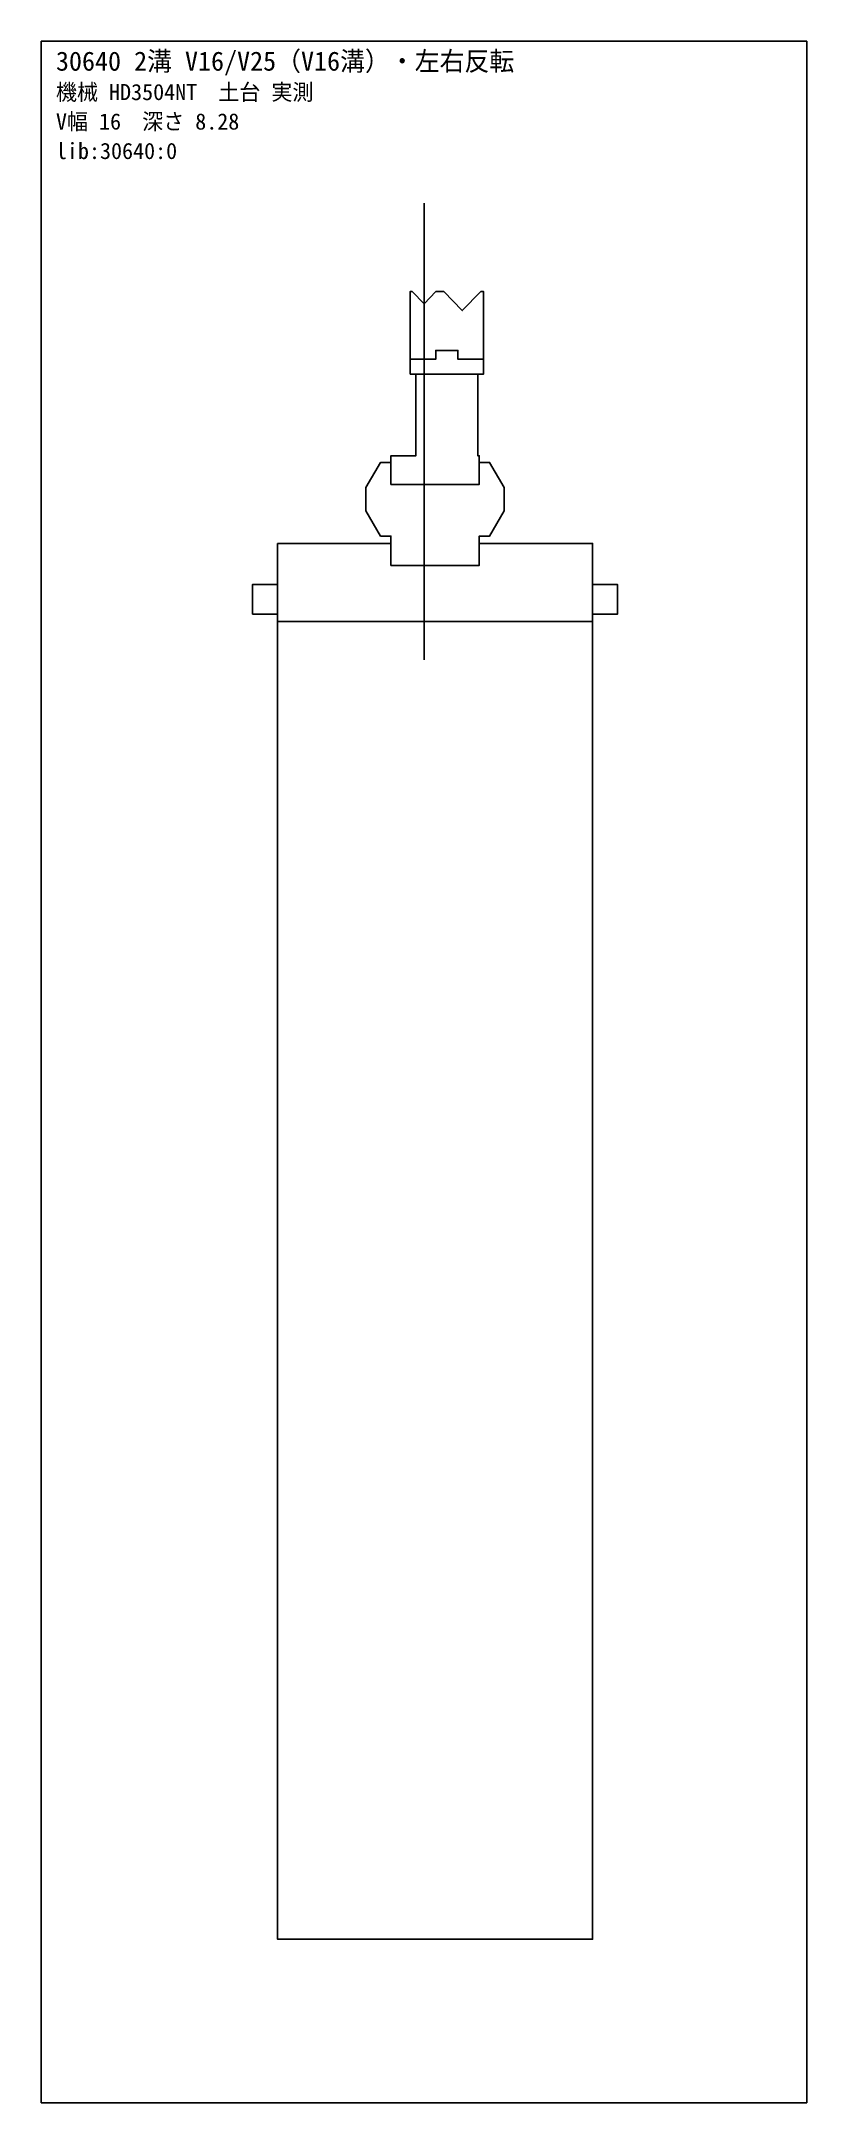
# Model space of a CAD drawing. Extents: x -260 to 3900, y -6230 to 506.
# Drawn here: x 2340 to 2860, y -6230 to -4830 of the extents above; entities that cross this region are included whole.
import ezdxf

# ---------------------------------------------------------------- set-up
doc = ezdxf.new("R2010")
doc.units = 0
for name, color, linetype in [('BASE_MEASURED', 3, 'Continuous'), ('CENTER', 5, 'Continuous'), ('DIE', 4, 'Continuous'), ('FRAME', 8, 'Continuous'), ('TEXT', 7, 'Continuous')]:
    doc.layers.add(name, color=color, linetype=linetype)

msp = doc.modelspace()

# ---------------------------------------------------------------- texts
at = {"layer": 'TEXT'}
for s, height, p in [('30640 2溝 V16/V25（V16溝）・左右反転', 13, (2350, -4850)), ('機械 HD3504NT\u3000土台 実測', 11, (2350, -4870)), ('V幅 16\u3000深さ 8.28', 11, (2350, -4890)), ('lib:30640:0', 11, (2350, -4910))]:
    msp.add_text(s, height=height, dxfattribs=at).set_placement(p)

# ---------------------------------------------------------------- linework, layer by layer
at = {"layer": 'BASE_MEASURED'}
for points in [[(2640.5, -5046), (2623, -5046), (2623, -5040), (2608, -5040), (2608, -5046), (2590.5, -5046), (2590.5, -5000), (2592, -5000), (2600, -5008.28), (2608, -5000), (2613.5, -5000), (2626, -5012.94), (2638.5, -5000), (2640.5, -5000)], [(2590.5, -5056), (2640.5, -5056), (2640.5, -5046), (2623, -5046), (2623, -5040), (2608, -5040), (2608, -5046), (2590.5, -5046)], [(2637.5, -5131), (2577.5, -5131), (2577.5, -5111.5), (2594.5, -5111.5), (2594.5, -5056), (2636.5, -5056), (2636.5, -5111.5), (2637.5, -5111.5)], [(2637.5, -5186), (2577.5, -5186), (2577.5, -5166), (2570.5, -5166), (2560.5, -5149), (2560.5, -5133), (2570.5, -5116), (2577.5, -5116), (2577.5, -5131), (2637.5, -5131), (2637.5, -5116), (2644.5, -5116), (2654.5, -5133), (2654.5, -5149), (2644.5, -5166), (2637.5, -5166)], [(2500.5, -5171), (2577.5, -5171), (2577.5, -5186), (2637.5, -5186), (2637.5, -5171), (2714.49, -5171), (2714.49, -5224), (2500.5, -5224)], [(2483.5, -5219), (2500.5, -5219), (2500.5, -5199), (2483.5, -5199)], [(2714.49, -5219), (2731.49, -5219), (2731.49, -5199), (2714.49, -5199)], [(2500.5, -5224), (2714.49, -5224), (2714.49, -6119), (2500.5, -6119)]]:
    msp.add_lwpolyline(points, close=True, dxfattribs=at)
at = {"layer": 'CENTER'}
msp.add_line((2600, -4940), (2600, -5250), dxfattribs=at)
at = {"layer": 'DIE'}
msp.add_lwpolyline([(2640.5, -5046), (2623, -5046), (2623, -5040), (2608, -5040), (2608, -5046), (2590.5, -5046), (2590.5, -5000), (2592, -5000), (2600, -5008.28), (2608, -5000), (2613.5, -5000), (2626, -5012.94), (2638.5, -5000), (2640.5, -5000)], close=True, dxfattribs=at)
at = {"layer": 'FRAME'}
msp.add_lwpolyline([(2340, -4830), (2860, -4830), (2860, -6230), (2340, -6230)], close=True, dxfattribs=at)

msp.set_redraw_order([(e.dxf.handle, doc.entitydb.next_handle()) for e in msp.query("TEXT MTEXT ATTDEF DIMENSION ARC_DIMENSION")])  # texts and dimensions are drawn at this point

doc.saveas('drawing.dxf')
